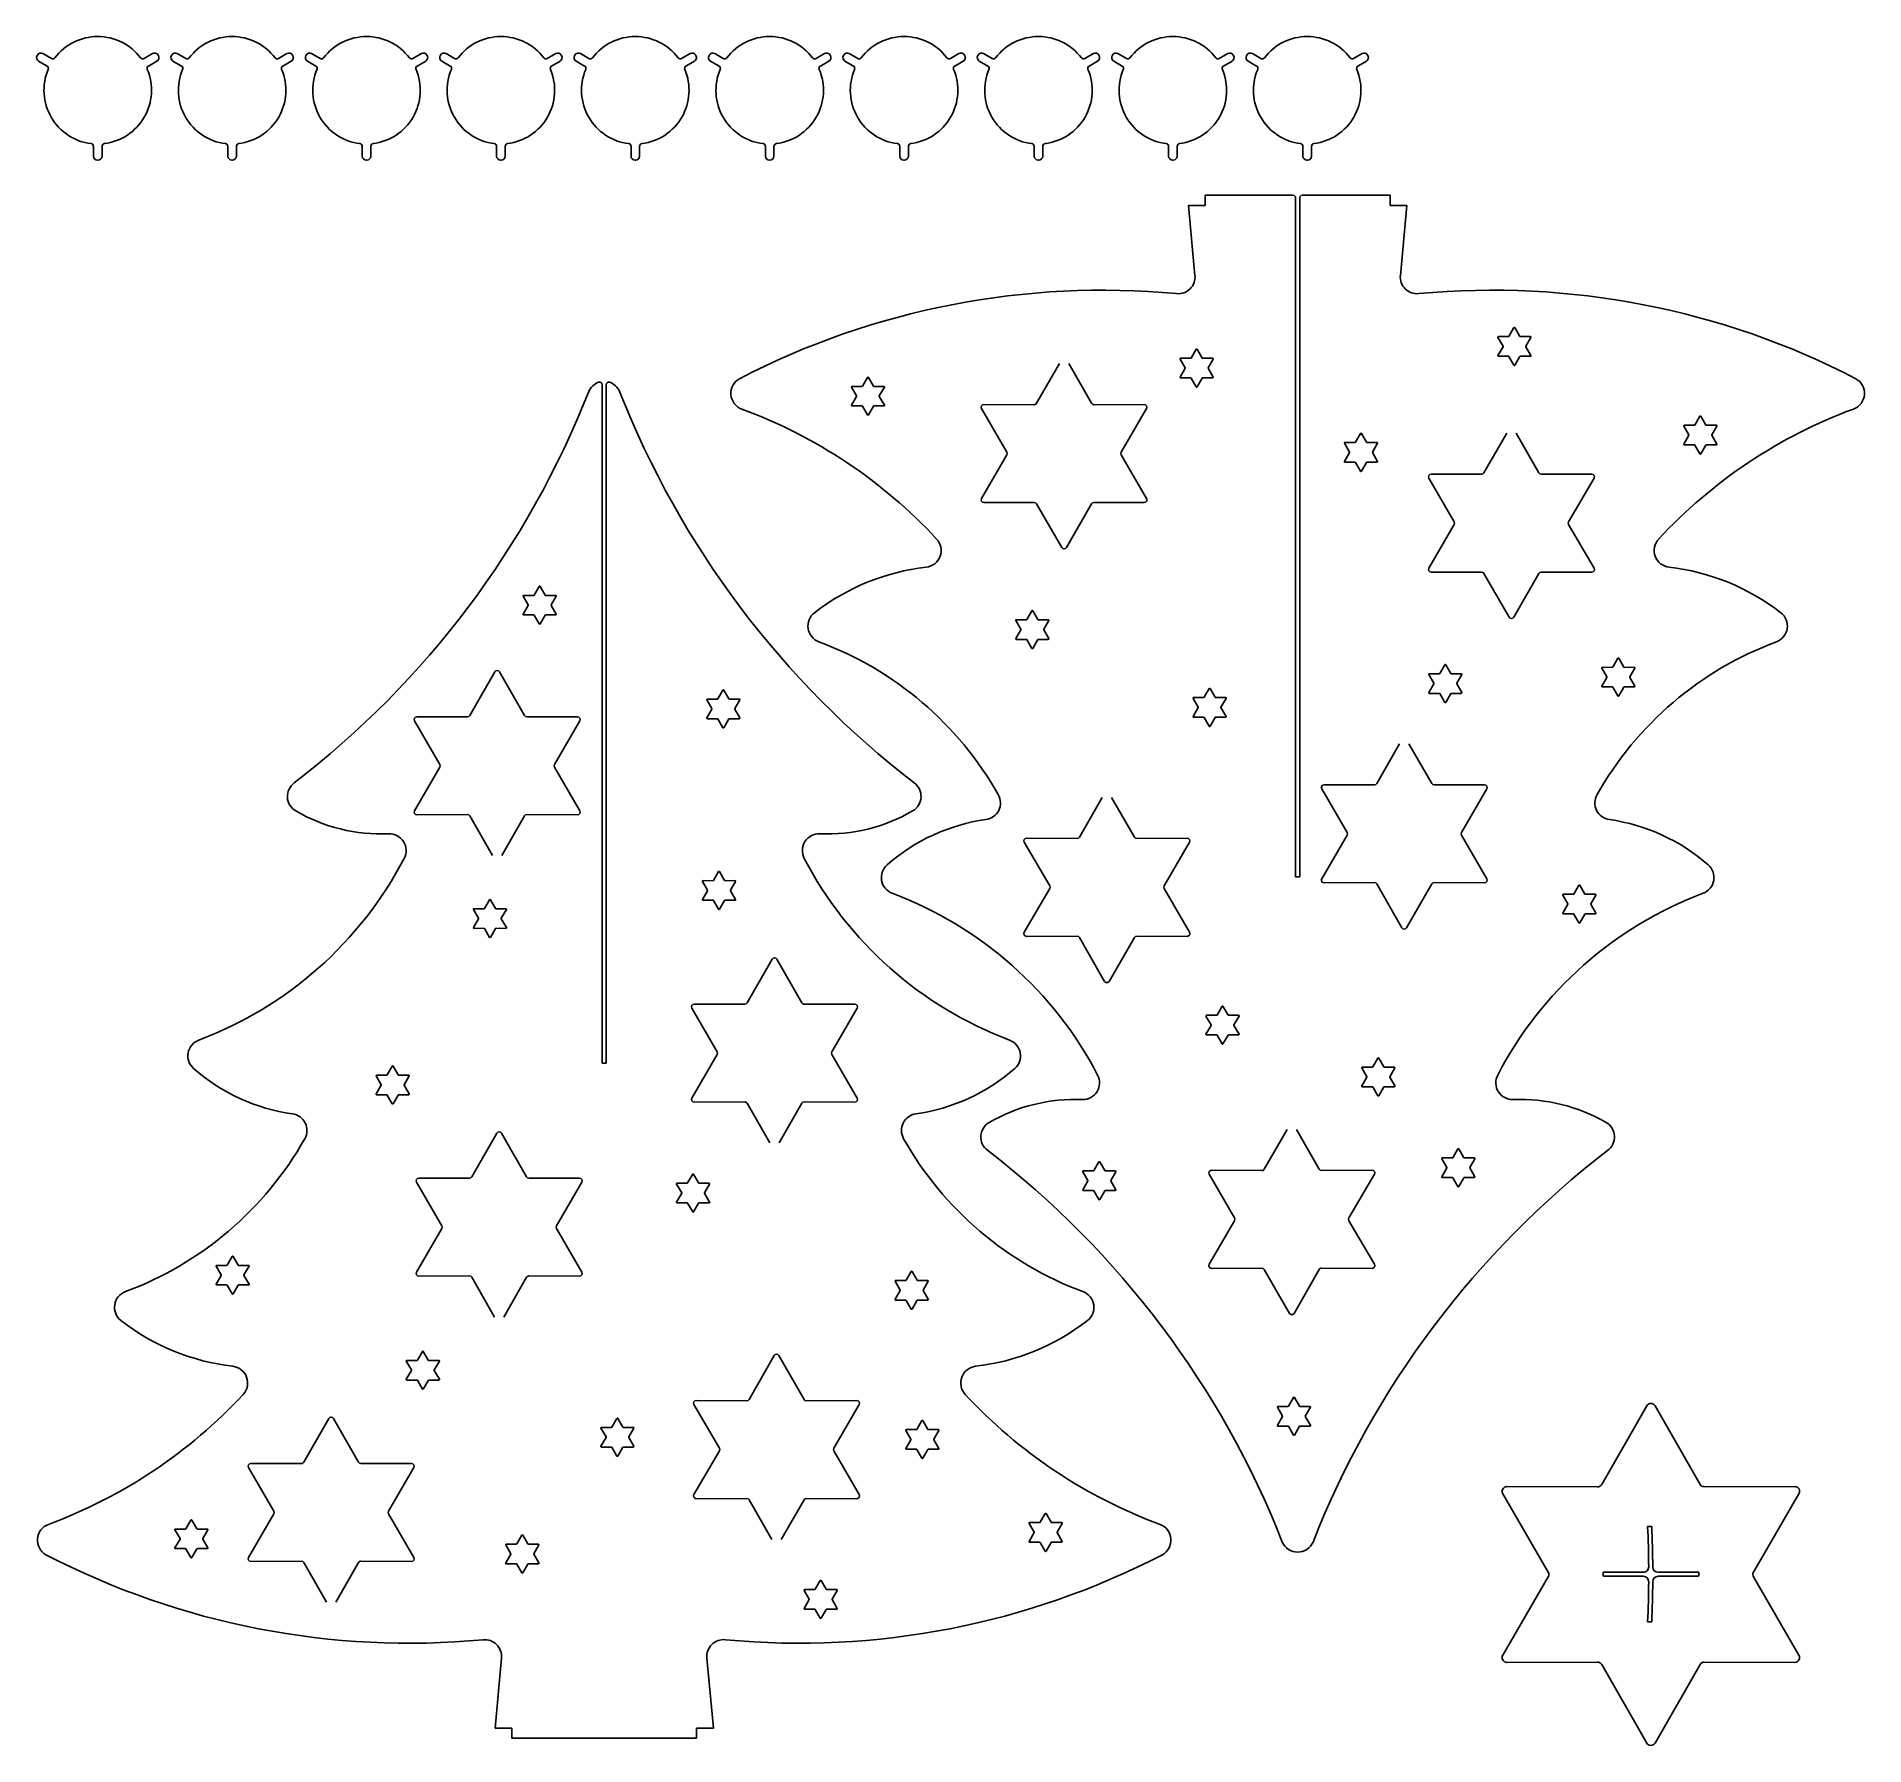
# Model space of a CAD drawing. Extents: x 4 to 685, y 1 to 637.
import ezdxf

# ---------------------------------------------------------------- set-up
doc = ezdxf.new("R2010")
doc.units = 0
doc.layers.add('1', color=7, linetype='CONTINUOUS')

msp = doc.modelspace()

# ---------------------------------------------------------------- linework, layer by layer
at = {"layer": '1', "color": 3, "linetype": 'CONTINUOUS'}
for p, q in [((8.416, 626.465), (5.248, 628.299)), ((6.846, 631.065), (10.013, 629.23)), ((44.506, 629.235), (47.677, 631.062)), ((49.276, 628.295), (46.108, 626.461)), ((58.416, 626.465), (55.248, 628.299)), ((56.846, 631.065), (60.013, 629.23)), ((94.506, 629.235), (97.677, 631.062)), ((99.276, 628.295), (96.108, 626.461)), ((108.416, 626.465), (105.248, 628.299)), ((106.846, 631.065), (110.013, 629.23)), ((144.506, 629.235), (147.677, 631.062)), ((149.276, 628.295), (146.108, 626.461)), ((158.416, 626.465), (155.248, 628.299)), ((156.846, 631.065), (160.013, 629.23)), ((194.506, 629.235), (197.677, 631.062)), ((199.276, 628.295), (196.108, 626.461)), ((208.416, 626.465), (205.248, 628.299)), ((206.846, 631.065), (210.013, 629.23)), ((244.506, 629.235), (247.677, 631.062)), ((249.276, 628.295), (246.108, 626.461)), ((258.416, 626.465), (255.248, 628.299)), ((256.846, 631.065), (260.013, 629.23)), ((294.506, 629.235), (297.677, 631.062)), ((299.276, 628.295), (296.108, 626.461)), ((308.416, 626.465), (305.248, 628.299)), ((306.846, 631.065), (310.013, 629.23)), ((344.506, 629.235), (347.677, 631.062)), ((349.276, 628.295), (346.108, 626.461)), ((358.416, 626.465), (355.248, 628.299)), ((356.846, 631.065), (360.013, 629.23)), ((394.506, 629.235), (397.677, 631.062)), ((399.276, 628.295), (396.108, 626.461)), ((408.416, 626.465), (405.248, 628.299)), ((406.846, 631.065), (410.013, 629.23)), ((444.506, 629.235), (447.677, 631.062)), ((449.276, 628.295), (446.108, 626.461)), ((458.416, 626.465), (455.248, 628.299)), ((456.846, 631.065), (460.013, 629.23)), ((494.506, 629.235), (497.677, 631.062)), ((499.276, 628.295), (496.108, 626.461)), ((25.666, 592.925), (25.666, 596.582)), ((28.866, 596.585), (28.856, 592.925)), ((75.666, 592.925), (75.666, 596.582)), ((78.866, 596.585), (78.856, 592.925)), ((125.666, 592.925), (125.666, 596.582)), ((128.866, 596.585), (128.856, 592.925)), ((175.666, 592.925), (175.666, 596.582)), ((178.866, 596.585), (178.856, 592.925)), ((225.666, 592.925), (225.666, 596.582)), ((228.866, 596.585), (228.856, 592.925)), ((275.666, 592.925), (275.666, 596.582)), ((278.866, 596.585), (278.856, 592.925)), ((325.666, 592.925), (325.666, 596.582)), ((328.866, 596.585), (328.856, 592.925)), ((375.666, 592.925), (375.666, 596.582)), ((378.866, 596.585), (378.856, 592.925)), ((425.666, 592.925), (425.666, 596.582)), ((428.866, 596.585), (428.856, 592.925)), ((475.666, 592.925), (475.666, 596.582)), ((478.866, 596.585), (478.856, 592.925)), ((439.32, 578.34), (471.95, 578.34)), ((439.32, 574.59), (439.32, 578.34)), ((475.45, 578.34), (508.07, 578.34)), ((508.07, 578.34), (508.07, 574.59)), ((435.48, 548.54), (433.07, 574.59)), ((433.07, 574.59), (439.32, 574.59)), ((472.95, 577.34), (472.95, 324.7)), ((474.45, 324.7), (474.45, 577.34)), ((508.07, 574.59), (514.319, 574.59)), ((514.319, 574.59), (511.91, 548.54)), ((548.21, 525.46), (550.1, 522.21)), ((552.135, 525.747), (548.38, 525.76)), ((554.18, 529.11), (552.309, 525.848)), ((556.4, 525.85), (554.53, 529.11)), ((560.33, 525.76), (556.57, 525.75)), ((558.61, 522.21), (560.5, 525.46)), ((429.94, 517.41), (431.83, 514.17)), ((433.869, 517.704), (430.11, 517.71)), ((435.91, 521.06), (434.042, 517.804)), ((438.13, 517.8), (436.26, 521.06)), ((442.06, 517.71), (438.3, 517.7)), ((440.34, 514.17), (442.23, 517.41)), ((550.1, 522.01), (548.21, 518.76)), ((548.38, 518.46), (552.14, 518.47)), ((552.31, 518.37), (554.18, 515.11)), ((554.53, 515.11), (556.4, 518.37)), ((556.57, 518.47), (560.33, 518.46)), ((560.5, 518.76), (558.61, 522.01)), ((313.62, 510.61), (311.749, 507.348)), ((315.83, 507.35), (313.97, 510.61)), ((376.57, 500.94), (385.04, 515.72)), ((388.51, 515.72), (396.99, 500.94)), ((431.83, 513.97), (429.94, 510.72)), ((430.11, 510.42), (433.87, 510.43)), ((434.04, 510.33), (435.91, 507.07)), ((436.26, 507.07), (438.13, 510.33)), ((438.3, 510.43), (442.06, 510.42)), ((442.23, 510.72), (440.34, 513.97)), ((214.94, 255.37), (214.935, 507.836)), ((216.44, 507.831), (216.44, 255.37)), ((307.65, 506.96), (309.53, 503.71)), ((309.53, 503.51), (307.65, 500.26)), ((311.575, 507.247), (307.82, 507.26)), ((319.77, 507.26), (316.01, 507.25)), ((318.05, 503.71), (319.94, 506.96)), ((319.94, 500.26), (318.05, 503.51)), ((307.82, 499.96), (311.58, 499.97)), ((311.75, 499.87), (313.62, 496.61)), ((313.97, 496.61), (315.83, 499.87)), ((316.01, 499.97), (319.77, 499.96)), ((365.48, 482.75), (356.04, 498.99)), ((356.91, 500.49), (375.7, 500.43)), ((397.86, 500.43), (416.64, 500.49)), ((417.51, 498.99), (408.07, 482.75)), ((497.06, 489.7), (495.189, 486.438)), ((499.27, 486.44), (497.41, 489.7)), ((543.02, 475.03), (551.5, 489.81)), ((554.97, 489.81), (563.44, 475.03)), ((617.4, 492.48), (619.29, 489.23)), ((621.335, 492.767), (617.58, 492.78)), ((623.38, 496.13), (621.509, 492.868)), ((625.59, 492.87), (623.72, 496.13)), ((629.52, 492.78), (625.76, 492.77)), ((627.81, 489.23), (629.7, 492.48)), ((491.09, 486.05), (492.97, 482.8)), ((495.015, 486.337), (491.26, 486.35)), ((503.21, 486.35), (499.45, 486.34)), ((501.49, 482.8), (503.38, 486.05)), ((619.29, 489.03), (617.4, 485.78)), ((617.58, 485.48), (621.33, 485.49)), ((621.51, 485.39), (623.38, 482.14)), ((623.72, 482.14), (625.59, 485.39)), ((625.77, 485.49), (629.52, 485.48)), ((629.7, 485.78), (627.81, 489.03)), ((356.04, 465.5), (365.48, 481.74)), ((408.07, 481.74), (417.51, 465.5)), ((492.97, 482.6), (491.09, 479.35)), ((491.26, 479.05), (495.02, 479.06)), ((495.19, 478.96), (497.06, 475.7)), ((497.41, 475.7), (499.27, 478.96)), ((499.45, 479.06), (503.21, 479.05)), ((503.38, 479.35), (501.49, 482.6)), ((531.94, 456.84), (522.5, 473.08)), ((523.37, 474.58), (542.15, 474.53)), ((564.31, 474.53), (583.1, 474.58)), ((583.96, 473.08), (574.52, 456.84)), ((375.7, 464.06), (356.91, 464)), ((385.91, 447.26), (376.57, 463.56)), ((396.99, 463.56), (387.64, 447.26)), ((416.64, 464), (397.86, 464.06)), ((522.5, 439.6), (531.94, 455.84)), ((574.52, 455.84), (583.96, 439.6)), ((542.15, 438.15), (523.37, 438.1)), ((552.36, 421.35), (543.02, 437.65)), ((563.44, 437.65), (554.1, 421.35)), ((583.1, 438.1), (564.31, 438.15)), ((185.52, 429.18), (187.4, 425.93)), ((189.45, 429.47), (185.69, 429.48)), ((191.49, 432.83), (189.62, 429.57)), ((193.7, 429.57), (191.84, 432.83)), ((197.64, 429.48), (193.88, 429.47)), ((195.92, 425.93), (197.81, 429.18)), ((187.4, 425.73), (185.52, 422.48)), ((185.69, 422.18), (189.45, 422.19)), ((189.62, 422.09), (191.49, 418.83)), ((191.84, 418.83), (193.701, 422.092)), ((193.875, 422.193), (197.64, 422.18)), ((197.81, 422.48), (195.92, 425.73)), ((374.77, 423.74), (372.904, 420.488)), ((376.98, 420.48), (375.11, 423.74)), ((368.785, 420.099), (370.68, 416.85)), ((370.68, 416.65), (368.79, 413.4)), ((372.73, 420.387), (368.958, 420.4)), ((380.922, 420.4), (377.16, 420.38)), ((379.2, 416.85), (381.095, 420.099)), ((381.09, 413.4), (379.2, 416.65)), ((368.97, 413.1), (372.72, 413.11)), ((372.9, 413.01), (374.77, 409.75)), ((375.11, 409.75), (376.98, 413.01)), ((377.16, 413.11), (380.91, 413.1)), ((528.44, 403.64), (526.569, 400.378)), ((530.65, 400.38), (528.78, 403.64)), ((586.83, 402.4), (588.72, 399.15)), ((590.755, 402.687), (587, 402.7)), ((592.8, 406.05), (590.929, 402.788)), ((595.02, 402.79), (593.15, 406.05)), ((598.95, 402.7), (595.19, 402.69)), ((597.23, 399.15), (599.12, 402.4)), ((175, 401.07), (165.66, 384.77)), ((186.08, 384.77), (176.74, 401.07)), ((440.74, 394.79), (438.869, 391.528)), ((442.96, 391.53), (441.09, 394.79)), ((522.46, 399.99), (524.35, 396.74)), ((524.35, 396.54), (522.46, 393.29)), ((526.395, 400.277), (522.64, 400.29)), ((534.58, 400.29), (530.83, 400.28)), ((532.87, 396.74), (534.76, 399.99)), ((534.76, 393.29), (532.87, 396.54)), ((588.72, 398.95), (586.83, 395.7)), ((587, 395.4), (590.76, 395.41)), ((590.93, 395.31), (592.8, 392.05)), ((593.15, 392.05), (595.02, 395.31)), ((595.19, 395.41), (598.95, 395.4)), ((599.12, 395.7), (597.23, 398.95)), ((253.9, 390.57), (255.79, 387.32)), ((257.83, 390.86), (254.08, 390.87)), ((259.88, 394.22), (258.01, 390.96)), ((262.09, 390.96), (260.22, 394.22)), ((266.02, 390.87), (262.27, 390.86)), ((264.31, 387.32), (266.2, 390.57)), ((434.77, 391.14), (436.65, 387.89)), ((436.65, 387.69), (434.77, 384.44)), ((438.695, 391.427), (434.94, 391.44)), ((446.89, 391.44), (443.13, 391.43)), ((445.17, 387.89), (447.06, 391.14)), ((447.06, 384.44), (445.17, 387.69)), ((522.64, 392.99), (526.39, 393)), ((526.57, 392.9), (528.44, 389.64)), ((528.78, 389.64), (530.65, 392.9)), ((530.83, 393), (534.58, 392.99)), ((145.14, 382.82), (154.58, 366.58)), ((164.79, 384.27), (146, 384.32)), ((205.74, 384.32), (186.95, 384.27)), ((197.16, 366.58), (206.6, 382.82)), ((255.79, 387.12), (253.9, 383.87)), ((254.08, 383.57), (257.83, 383.58)), ((258.01, 383.48), (259.88, 380.22)), ((260.22, 380.22), (262.091, 383.482)), ((262.265, 383.583), (266.02, 383.57)), ((266.195, 383.867), (264.31, 387.12)), ((434.94, 384.14), (438.7, 384.15)), ((438.87, 384.05), (440.74, 380.79)), ((441.09, 380.79), (442.96, 384.05)), ((443.13, 384.15), (446.89, 384.14)), ((503.15, 359.45), (511.63, 374.23)), ((515.1, 374.23), (523.57, 359.45)), ((154.58, 365.58), (145.14, 349.34)), ((206.6, 349.34), (197.16, 365.58)), ((400.99, 354.3), (392.51, 339.52)), ((412.94, 339.52), (404.46, 354.3)), ((492.07, 341.26), (482.63, 357.5)), ((483.5, 359), (502.28, 358.95)), ((524.44, 358.95), (543.23, 359)), ((544.1, 357.5), (534.65, 341.26)), ((146, 347.84), (164.79, 347.89)), ((165.66, 347.39), (174.14, 332.61)), ((177.61, 332.61), (186.08, 347.39)), ((186.95, 347.89), (205.74, 347.84)), ((482.63, 324.02), (492.07, 340.25)), ((534.65, 340.25), (544.104, 324.013)), ((371.99, 337.57), (381.43, 321.33)), ((391.64, 339.02), (372.86, 339.07)), ((432.59, 339.07), (413.81, 339.02)), ((424.02, 321.33), (433.46, 337.57)), ((258.27, 326.66), (256.4, 323.4)), ((260.485, 323.403), (258.61, 326.66)), ((252.29, 323.01), (254.18, 319.76)), ((256.22, 323.3), (252.47, 323.31)), ((264.41, 323.31), (260.66, 323.3)), ((262.7, 319.76), (264.59, 323.01)), ((381.43, 320.33), (371.986, 304.082)), ((433.46, 304.09), (424.02, 320.33)), ((472.95, 324.7), (474.45, 324.7)), ((502.28, 322.57), (483.5, 322.51)), ((512.49, 305.77), (503.15, 322.07)), ((523.57, 322.07), (514.23, 305.77)), ((543.237, 322.51), (524.44, 322.57)), ((578.32, 321.6), (576.449, 318.338)), ((580.54, 318.34), (578.67, 321.6)), ((170.94, 312.84), (167.18, 312.85)), ((172.98, 316.2), (171.11, 312.94)), ((175.2, 312.94), (173.33, 316.2)), ((179.13, 312.85), (175.37, 312.84)), ((254.18, 319.56), (252.29, 316.31)), ((252.47, 316.01), (256.22, 316.02)), ((256.4, 315.92), (258.27, 312.66)), ((258.61, 312.66), (260.481, 315.922)), ((260.655, 316.023), (264.41, 316.01)), ((264.59, 316.31), (262.7, 319.56)), ((572.35, 317.95), (574.23, 314.7)), ((574.23, 314.5), (572.35, 311.25)), ((576.275, 318.237), (572.52, 318.25)), ((584.47, 318.25), (580.71, 318.24)), ((582.75, 314.7), (584.64, 317.95)), ((584.64, 311.25), (582.75, 314.5)), ((167.01, 312.55), (168.9, 309.31)), ((168.9, 309.11), (167.01, 305.86)), ((177.42, 309.31), (179.3, 312.55)), ((179.3, 305.86), (177.42, 309.11)), ((572.52, 310.95), (576.28, 310.96)), ((576.45, 310.86), (578.32, 307.6)), ((578.67, 307.6), (580.54, 310.86)), ((580.71, 310.96), (584.47, 310.95)), ((167.18, 305.56), (170.94, 305.57)), ((171.112, 305.471), (172.98, 302.21)), ((173.33, 302.21), (175.198, 305.466)), ((175.371, 305.566), (179.13, 305.56)), ((372.853, 302.58), (391.64, 302.64)), ((392.51, 302.14), (401.86, 285.84)), ((403.59, 285.84), (412.94, 302.14)), ((413.81, 302.64), (432.59, 302.58)), ((278.2, 294.14), (268.85, 277.85)), ((289.28, 277.85), (279.93, 294.14)), ((248.33, 275.9), (257.77, 259.66)), ((267.98, 277.34), (249.2, 277.4)), ((308.93, 277.4), (290.15, 277.34)), ((300.36, 259.66), (309.8, 275.9)), ((439.59, 272.91), (441.48, 269.66)), ((443.525, 273.197), (439.77, 273.21)), ((445.57, 276.56), (443.699, 273.298)), ((447.78, 273.3), (445.91, 276.56)), ((451.71, 273.21), (447.96, 273.2)), ((450, 269.66), (451.89, 272.91)), ((441.48, 269.46), (439.59, 266.21)), ((439.77, 265.91), (443.52, 265.92)), ((443.7, 265.82), (445.57, 262.56)), ((445.91, 262.56), (447.78, 265.82)), ((447.96, 265.92), (451.71, 265.91)), ((451.89, 266.21), (450, 269.46)), ((257.77, 258.65), (248.33, 242.41)), ((309.8, 242.41), (300.36, 258.65)), ((136.78, 254.27), (134.91, 251.01)), ((138.99, 251.01), (137.13, 254.27)), ((216.44, 255.37), (214.94, 255.37)), ((497.52, 253.61), (499.41, 250.36)), ((501.455, 253.897), (497.7, 253.91)), ((503.5, 257.25), (501.629, 253.998)), ((505.71, 254), (503.84, 257.25)), ((509.64, 253.91), (505.89, 253.9)), ((507.93, 250.36), (509.82, 253.61)), ((130.81, 250.62), (132.69, 247.38)), ((132.69, 247.17), (130.81, 243.93)), ((134.74, 250.91), (130.98, 250.92)), ((142.93, 250.92), (139.17, 250.91)), ((143.1, 243.93), (141.21, 247.17)), ((141.214, 247.377), (143.1, 250.62)), ((499.41, 250.16), (497.52, 246.91)), ((497.7, 246.61), (501.45, 246.62)), ((501.63, 246.52), (503.5, 243.26)), ((503.84, 243.26), (505.71, 246.52)), ((505.89, 246.62), (509.64, 246.61)), ((509.82, 246.91), (507.93, 250.16)), ((130.98, 243.63), (134.74, 243.64)), ((134.91, 243.54), (136.78, 240.28)), ((137.13, 240.28), (138.987, 243.535)), ((139.162, 243.636), (142.93, 243.63)), ((249.2, 240.91), (267.98, 240.97)), ((268.85, 240.46), (277.33, 225.68)), ((280.8, 225.68), (289.28, 240.46)), ((290.15, 240.97), (308.93, 240.91)), ((175.76, 229.38), (166.41, 213.09)), ((186.828, 213.092), (177.49, 229.38)), ((461.29, 215.97), (469.76, 230.75)), ((473.23, 230.75), (481.71, 215.97)), ((399.71, 218.65), (397.839, 215.388)), ((401.92, 215.39), (400.05, 218.65)), ((527.29, 219.83), (529.18, 216.58)), ((531.225, 220.117), (527.46, 220.13)), ((533.26, 223.47), (531.399, 220.218)), ((535.48, 220.22), (533.61, 223.47)), ((539.41, 220.13), (535.65, 220.11)), ((537.7, 216.58), (539.58, 219.83)), ((145.89, 211.14), (155.33, 194.9)), ((165.54, 212.59), (146.76, 212.64)), ((206.49, 212.64), (187.699, 212.59)), ((197.92, 194.9), (207.36, 211.14)), ((248.61, 214.06), (246.74, 210.8)), ((250.83, 210.8), (248.96, 214.06)), ((393.73, 215), (395.62, 211.75)), ((395.62, 211.55), (393.73, 208.3)), ((397.665, 215.287), (393.91, 215.3)), ((405.85, 215.3), (402.1, 215.29)), ((404.14, 211.75), (406.03, 215)), ((406.03, 208.3), (404.14, 211.55)), ((450.21, 197.78), (440.77, 214.02)), ((441.63, 215.52), (460.42, 215.46)), ((482.58, 215.46), (501.37, 215.52)), ((502.23, 214.02), (492.79, 197.78)), ((529.18, 216.38), (527.29, 213.13)), ((527.46, 212.83), (531.22, 212.84)), ((531.4, 212.74), (533.26, 209.48)), ((533.61, 209.48), (535.48, 212.74)), ((535.65, 212.84), (539.41, 212.83)), ((539.58, 213.13), (537.7, 216.38)), ((242.64, 210.41), (244.53, 207.16)), ((244.53, 206.96), (242.64, 203.71)), ((246.57, 210.703), (242.81, 210.71)), ((254.76, 210.71), (251, 210.7)), ((253.04, 207.16), (254.93, 210.41)), ((254.93, 203.71), (253.04, 206.96)), ((393.91, 208), (397.66, 208.01)), ((397.84, 207.91), (399.71, 204.65)), ((400.05, 204.65), (401.92, 207.91)), ((402.1, 208.01), (405.85, 208)), ((242.81, 203.41), (246.57, 203.42)), ((246.74, 203.32), (248.61, 200.06)), ((248.96, 200.06), (250.831, 203.322)), ((251.005, 203.423), (254.76, 203.41)), ((155.33, 193.89), (145.886, 177.653)), ((207.36, 177.66), (197.92, 193.89)), ((440.77, 180.53), (450.21, 196.77)), ((492.79, 196.77), (502.23, 180.53)), ((71.27, 179.85), (73.16, 176.6)), ((75.19, 180.13), (71.44, 180.15)), ((77.24, 183.49), (75.364, 180.23)), ((79.46, 180.24), (77.59, 183.49)), ((83.39, 180.15), (79.63, 180.13)), ((81.67, 176.6), (83.56, 179.85)), ((329.87, 177.86), (327.994, 174.6)), ((332.09, 174.61), (330.22, 177.86)), ((460.42, 179.09), (441.63, 179.03)), ((470.63, 162.29), (461.29, 178.58)), ((481.71, 178.58), (472.37, 162.29)), ((501.37, 179.03), (482.58, 179.09)), ((73.16, 176.4), (71.27, 173.15)), ((71.44, 172.85), (75.2, 172.86)), ((75.37, 172.76), (77.24, 169.5)), ((77.59, 169.5), (79.461, 172.762)), ((79.635, 172.863), (83.39, 172.85)), ((83.56, 173.15), (81.67, 176.4)), ((146.753, 176.15), (165.54, 176.21)), ((166.41, 175.71), (174.89, 160.92)), ((178.36, 160.92), (186.83, 175.71)), ((187.71, 176.21), (206.49, 176.15)), ((323.9, 174.22), (325.79, 170.97)), ((325.79, 170.77), (323.9, 167.52)), ((327.82, 174.5), (324.07, 174.52)), ((336.02, 174.52), (332.26, 174.5)), ((334.31, 170.97), (336.19, 174.22)), ((336.19, 167.52), (334.31, 170.77)), ((324.07, 167.22), (327.83, 167.23)), ((328, 167.13), (329.87, 163.87)), ((330.22, 163.87), (332.091, 167.132)), ((332.265, 167.233), (336.02, 167.22)), ((142.07, 144.46), (143.96, 141.21)), ((146, 144.75), (142.24, 144.76)), ((148.04, 148.11), (146.17, 144.85)), ((150.26, 144.85), (148.39, 148.11)), ((154.19, 144.76), (150.43, 144.75)), ((152.47, 141.21), (154.36, 144.46)), ((269.61, 130.26), (278.95, 146.55)), ((280.69, 146.55), (290.03, 130.26)), ((143.96, 141.01), (142.07, 137.76)), ((142.24, 137.46), (146, 137.47)), ((146.17, 137.37), (148.04, 134.11)), ((148.39, 134.11), (150.261, 137.372)), ((150.435, 137.473), (154.19, 137.46)), ((154.36, 137.76), (152.47, 141.01)), ((249.95, 129.81), (268.74, 129.76)), ((290.9, 129.76), (309.68, 129.81)), ((472.12, 130.98), (470.249, 127.718)), ((474.33, 127.72), (472.46, 130.98)), ((103.89, 106.92), (113.24, 123.21)), ((114.97, 123.21), (124.32, 106.92)), ((220.45, 123.17), (218.58, 119.91)), ((222.67, 119.91), (220.8, 123.17)), ((258.53, 112.07), (249.09, 128.31)), ((310.55, 128.31), (301.11, 112.07)), ((466.14, 127.33), (468.03, 124.08)), ((468.03, 123.88), (466.14, 120.63)), ((470.075, 127.617), (466.32, 127.63)), ((478.26, 127.63), (474.51, 127.62)), ((476.55, 124.08), (478.44, 127.33)), ((478.44, 120.63), (476.55, 123.88)), ((586.809, 98.631), (603.554, 127.85)), ((606.674, 127.85), (623.419, 98.631)), ((214.48, 119.52), (216.37, 116.28)), ((216.37, 116.07), (214.48, 112.83)), ((218.41, 119.81), (214.65, 119.82)), ((226.6, 119.82), (222.84, 119.81)), ((224.88, 116.28), (226.77, 119.52)), ((226.77, 112.83), (224.88, 116.07)), ((327.92, 118.72), (329.81, 115.47)), ((331.85, 119.01), (328.1, 119.02)), ((333.9, 122.37), (332.03, 119.11)), ((336.11, 119.11), (334.24, 122.37)), ((340.04, 119.02), (336.29, 119.01)), ((338.33, 115.47), (340.22, 118.72)), ((466.32, 120.33), (470.07, 120.35)), ((470.25, 120.25), (472.12, 116.99)), ((472.46, 116.99), (474.33, 120.25)), ((474.51, 120.35), (478.26, 120.33)), ((214.65, 112.53), (218.41, 112.54)), ((218.58, 112.44), (220.45, 109.18)), ((220.8, 109.18), (222.668, 112.436)), ((222.841, 112.536), (226.6, 112.53)), ((249.09, 94.83), (258.53, 111.07)), ((301.11, 111.07), (310.554, 94.823)), ((329.81, 115.27), (327.92, 112.02)), ((328.1, 111.72), (331.85, 111.73)), ((332.03, 111.63), (333.9, 108.37)), ((334.24, 108.37), (336.111, 111.632)), ((336.285, 111.733), (340.04, 111.72)), ((340.22, 112.02), (338.33, 115.27)), ((92.81, 88.73), (83.37, 104.97)), ((84.24, 106.47), (103.02, 106.41)), ((125.19, 106.41), (143.97, 106.47)), ((144.84, 104.97), (135.4, 88.73)), ((551.562, 97.824), (585.249, 97.717)), ((624.978, 97.717), (658.666, 97.824)), ((268.74, 93.38), (249.95, 93.32)), ((278.08, 78.09), (269.61, 92.88)), ((290.03, 92.88), (281.55, 78.09)), ((309.687, 93.32), (290.9, 93.38)), ((566.944, 66.019), (550.02, 95.135)), ((660.208, 95.135), (643.283, 66.019)), ((55.98, 81.72), (57.87, 78.47)), ((59.91, 82.01), (56.15, 82.02)), ((61.95, 85.37), (60.09, 82.11)), ((64.17, 82.11), (62.3, 85.37)), ((68.1, 82.02), (64.34, 82.01)), ((66.39, 78.47), (68.27, 81.72)), ((83.37, 71.48), (92.81, 87.72)), ((135.4, 87.72), (144.84, 71.48)), ((373.775, 84.139), (375.67, 80.89)), ((377.71, 84.42), (373.948, 84.44)), ((379.76, 87.78), (377.89, 84.52)), ((381.97, 84.52), (380.1, 87.78)), ((385.912, 84.44), (382.144, 84.42)), ((384.19, 80.89), (386.085, 84.139)), ((605.412, 83.006), (603.912, 83.006)), ((57.87, 78.27), (55.98, 75.02)), ((68.27, 75.02), (66.39, 78.27)), ((179.08, 76.09), (180.97, 72.84)), ((183.01, 76.38), (179.25, 76.39)), ((185.05, 79.74), (183.18, 76.48)), ((187.27, 76.48), (185.4, 79.74)), ((191.2, 76.39), (187.44, 76.38)), ((189.48, 72.84), (191.37, 76.09)), ((375.67, 80.69), (373.78, 77.44)), ((373.96, 77.14), (377.71, 77.15)), ((377.89, 77.05), (379.76, 73.79)), ((380.1, 73.79), (381.971, 77.052)), ((382.145, 77.153), (385.9, 77.14)), ((386.08, 77.44), (384.19, 80.69)), ((56.15, 74.72), (59.91, 74.74)), ((60.09, 74.64), (61.95, 71.38)), ((62.3, 71.38), (64.165, 74.632)), ((64.34, 74.733), (68.1, 74.72)), ((103.02, 70.04), (84.24, 69.98)), ((112.37, 54.75), (103.89, 69.53)), ((124.32, 69.53), (115.84, 54.75)), ((143.97, 69.98), (125.19, 70.04)), ((180.97, 72.64), (179.08, 69.39)), ((179.25, 69.09), (183.01, 69.11)), ((183.18, 69.01), (185.05, 65.75)), ((185.4, 65.75), (187.266, 69.002)), ((187.44, 69.103), (191.2, 69.09)), ((191.37, 69.39), (189.48, 72.64)), ((296.08, 62.85), (294.21, 59.59)), ((298.3, 59.59), (296.43, 62.85)), ((550.02, 35.092), (566.944, 64.208)), ((602.303, 65.925), (587.419, 65.925)), ((587.427, 64.425), (602.302, 64.425)), ((607.802, 64.425), (622.887, 64.425)), ((622.895, 65.925), (607.803, 65.925)), ((643.283, 64.208), (660.208, 35.092)), ((290.11, 59.2), (292, 55.95)), ((292, 55.75), (290.11, 52.5)), ((294.04, 59.49), (290.28, 59.5)), ((302.23, 59.5), (298.47, 59.49)), ((300.51, 55.95), (302.4, 59.2)), ((302.4, 52.5), (300.51, 55.75)), ((290.28, 52.2), (294.04, 52.22)), ((294.21, 52.11), (296.08, 48.86)), ((296.43, 48.86), (298.301, 52.112)), ((298.475, 52.213), (302.23, 52.2)), ((603.91, 47.526), (605.412, 47.526)), ((177.48, 34.02), (175.068, 7.97)), ((256.32, 7.97), (253.903, 34.02)), ((585.249, 32.511), (551.562, 32.403)), ((603.554, 2.391), (586.809, 31.596)), ((623.419, 31.596), (606.674, 2.391)), ((658.666, 32.403), (624.978, 32.511)), ((175.068, 7.97), (181.32, 7.97)), ((181.32, 7.97), (181.32, 4.22)), ((250.07, 4.22), (250.07, 7.97)), ((250.07, 7.97), (256.32, 7.97)), ((181.32, 4.22), (250.07, 4.22))]:
    msp.add_line(p, q, dxfattribs=at)
for centre, radius, start, end in [((27.266, 617.425), 20.002, 37.116243, 142.883757), ((77.266, 617.425), 20.002, 37.116243, 142.883757), ((127.266, 617.425), 20.002, 37.116243, 142.883757), ((177.266, 617.425), 20.002, 37.116243, 142.883757), ((227.266, 617.425), 20.002, 37.116243, 142.883757), ((277.266, 617.425), 20.002, 37.116243, 142.883757), ((327.266, 617.425), 20.002, 37.116243, 142.883757), ((377.266, 617.425), 20.002, 37.116243, 142.883757), ((427.266, 617.425), 20.002, 37.116243, 142.883757), ((477.266, 617.425), 20.002, 37.116243, 142.883757), ((5.996, 629.595), 1.496, 150.34043, 240.008156), ((27.256, 617.425), 25.996, 149.765774, 150.219034), ((6.096, 629.765), 1.501, 60.018361, 150.018361), ((7.916, 625.595), 1.003, 336.988969, 420.113473), ((10.516, 630.095), 1.001, 239.821875, 323.130102), ((44.006, 630.105), 0.998, 217.673593, 299.886527), ((46.606, 625.595), 0.999, 119.901388, 202.987112), ((48.426, 629.755), 1.506, 30.332872, 119.815646), ((48.526, 629.595), 1.5, -60.018361, 29.470106), ((27.266, 617.425), 26.001, 29.770031, 30.2355), ((55.996, 629.595), 1.496, 150.34043, 240.008156), ((77.256, 617.425), 25.996, 149.765774, 150.219034), ((56.096, 629.765), 1.501, 60.018361, 150.018361), ((57.916, 625.595), 1.003, 336.988969, 420.113473), ((60.516, 630.095), 1.001, 239.821875, 323.130102), ((94.006, 630.105), 0.998, 217.673593, 299.886527), ((96.606, 625.595), 0.999, 119.901388, 202.987112), ((98.426, 629.755), 1.506, 30.332872, 119.815646), ((98.526, 629.595), 1.5, -60.018361, 29.470106), ((77.266, 617.425), 26.001, 29.770031, 30.2355), ((105.996, 629.595), 1.496, 150.34043, 240.008156), ((127.256, 617.425), 25.996, 149.765774, 150.219034), ((106.096, 629.765), 1.501, 60.018361, 150.018361), ((107.916, 625.595), 1.003, 336.988969, 420.113473), ((110.516, 630.095), 1.001, 239.821875, 323.130102), ((144.006, 630.105), 0.998, 217.673593, 299.886527), ((146.606, 625.595), 0.999, 119.901388, 202.987112), ((148.426, 629.755), 1.506, 30.332872, 119.815646), ((148.526, 629.595), 1.5, -60.018361, 29.470106), ((127.266, 617.425), 26.001, 29.770031, 30.2355), ((155.996, 629.595), 1.496, 150.34043, 240.008156), ((177.256, 617.425), 25.996, 149.765774, 150.219034), ((156.096, 629.765), 1.501, 60.018361, 150.018361), ((157.916, 625.595), 1.003, 336.988969, 420.113473), ((160.516, 630.095), 1.001, 239.821875, 323.130102), ((194.006, 630.105), 0.998, 217.673593, 299.886527), ((196.606, 625.595), 0.999, 119.901388, 202.987112), ((198.426, 629.755), 1.506, 30.332872, 119.815646), ((198.526, 629.595), 1.5, -60.018361, 29.470106), ((177.266, 617.425), 26.001, 29.770031, 30.2355), ((205.996, 629.595), 1.496, 150.34043, 240.008156), ((227.256, 617.425), 25.996, 149.765774, 150.219034), ((206.096, 629.765), 1.501, 60.018361, 150.018361), ((207.916, 625.595), 1.003, 336.988969, 420.113473), ((210.516, 630.095), 1.001, 239.821875, 323.130102), ((244.006, 630.105), 0.998, 217.673593, 299.886527), ((246.606, 625.595), 0.999, 119.901388, 202.987112), ((248.426, 629.755), 1.506, 30.332872, 119.815646), ((248.526, 629.595), 1.5, -60.018361, 29.470106), ((227.266, 617.425), 26.001, 29.770031, 30.2355), ((255.996, 629.595), 1.496, 150.34043, 240.008156), ((277.256, 617.425), 25.996, 149.765774, 150.219034), ((256.096, 629.765), 1.501, 60.018361, 150.018361), ((257.916, 625.595), 1.003, 336.988969, 420.113473), ((260.515, 630.095), 1, 239.8714, 323.164452), ((294.006, 630.105), 0.998, 217.673593, 299.886527), ((296.606, 625.595), 0.999, 119.901388, 202.987112), ((298.426, 629.755), 1.506, 30.332872, 119.815646), ((298.526, 629.595), 1.5, -60.018361, 29.470106), ((277.266, 617.425), 26.001, 29.770031, 30.2355), ((305.996, 629.595), 1.496, 150.34043, 240.008156), ((327.256, 617.425), 25.996, 149.765774, 150.219034), ((306.096, 629.765), 1.501, 60.018361, 150.018361), ((307.916, 625.595), 1.003, 336.988969, 420.113473), ((310.516, 630.095), 1.001, 239.821875, 323.130102), ((344.006, 630.105), 0.998, 217.673593, 299.886527), ((346.606, 625.595), 0.999, 119.901388, 202.987112), ((348.426, 629.755), 1.506, 30.332872, 119.815646), ((348.526, 629.595), 1.5, -60.018361, 29.470106), ((327.266, 617.425), 26.001, 29.770031, 30.2355), ((355.996, 629.595), 1.496, 150.34043, 240.008156), ((377.256, 617.425), 25.996, 149.765774, 150.219034), ((356.096, 629.765), 1.501, 60.018361, 150.018361), ((357.916, 625.595), 1.003, 336.988969, 420.113473), ((360.516, 630.095), 1.001, 239.821875, 323.130102), ((394.006, 630.105), 0.998, 217.673593, 299.886527), ((396.606, 625.595), 0.999, 119.901388, 202.987112), ((398.426, 629.755), 1.506, 30.332872, 119.815646), ((398.526, 629.595), 1.5, -60.018361, 29.470106), ((377.266, 617.425), 26.001, 29.770031, 30.2355), ((405.996, 629.595), 1.496, 150.34043, 240.008156), ((427.256, 617.425), 25.996, 149.765774, 150.219034), ((406.096, 629.765), 1.501, 60.018361, 150.018361), ((407.916, 625.595), 1.003, 336.988969, 420.113473), ((410.516, 630.095), 1.001, 239.821875, 323.130102), ((444.006, 630.105), 0.998, 217.673593, 299.886527), ((446.606, 625.595), 0.999, 119.901388, 202.987112), ((448.426, 629.755), 1.506, 30.332872, 119.815646), ((448.526, 629.595), 1.5, -60.018361, 29.470106), ((427.266, 617.425), 26.001, 29.770031, 30.2355), ((455.996, 629.595), 1.496, 150.34043, 240.008156), ((477.256, 617.425), 25.996, 149.765774, 150.219034), ((456.096, 629.765), 1.501, 60.018361, 150.018361), ((457.916, 625.595), 1.003, 336.988969, 420.113473), ((460.516, 630.095), 1.001, 239.821875, 323.130102), ((494.006, 630.105), 0.998, 217.673593, 299.886527), ((496.606, 625.595), 0.999, 119.901388, 202.987112), ((498.426, 629.755), 1.506, 30.332872, 119.815646), ((498.526, 629.595), 1.5, -60.018361, 29.470106), ((477.266, 617.425), 26.001, 29.770031, 30.2355), ((27.266, 617.425), 20.005, 157.115489, 262.887417), ((27.256, 617.435), 20.004, -82.87889, 22.859357), ((77.266, 617.425), 20.005, 157.115489, 262.887417), ((77.256, 617.435), 20.004, -82.87889, 22.859357), ((127.266, 617.425), 20.005, 157.115489, 262.887417), ((127.256, 617.435), 20.004, -82.87889, 22.859357), ((177.266, 617.425), 20.005, 157.115489, 262.887417), ((177.256, 617.435), 20.004, -82.87889, 22.859357), ((227.266, 617.425), 20.005, 157.115489, 262.887417), ((227.256, 617.435), 20.004, -82.87889, 22.859357), ((277.266, 617.425), 20.005, 157.115489, 262.887417), ((277.256, 617.435), 20.004, -82.87889, 22.859357), ((327.266, 617.425), 20.005, 157.115489, 262.887417), ((327.256, 617.435), 20.004, -82.87889, 22.859357), ((377.266, 617.425), 20.005, 157.115489, 262.887417), ((377.256, 617.435), 20.004, -82.87889, 22.859357), ((427.266, 617.425), 20.005, 157.115489, 262.887417), ((427.256, 617.435), 20.004, -82.87889, 22.859357), ((477.266, 617.425), 20.005, 157.115489, 262.887417), ((477.256, 617.435), 20.004, -82.87889, 22.859357), ((24.666, 596.582), 1, 0, 82.93186), ((27.166, 592.925), 1.5, 180, 269.618034), ((27.356, 592.925), 1.5, -89.618034, 0), ((29.866, 596.585), 0.999, 97.416577, 180), ((74.666, 596.582), 1, 0, 82.93186), ((77.166, 592.925), 1.5, 180, 269.618034), ((77.356, 592.925), 1.5, -89.618034, 0), ((79.866, 596.585), 0.999, 97.416577, 180), ((124.666, 596.582), 1, 0, 82.93186), ((127.166, 592.925), 1.5, 180, 269.618034), ((127.356, 592.925), 1.5, -89.618034, 0), ((129.866, 596.585), 0.999, 97.416577, 180), ((174.666, 596.582), 1, 0, 82.93186), ((177.166, 592.925), 1.5, 180, 269.618034), ((177.356, 592.925), 1.5, -89.618034, 0), ((179.866, 596.585), 0.999, 97.416577, 180), ((224.666, 596.582), 1, 0, 82.93186), ((227.166, 592.925), 1.5, 180, 269.618034), ((227.356, 592.925), 1.5, -89.618034, 0), ((229.866, 596.585), 0.999, 97.416577, 180), ((274.666, 596.582), 1, 0, 82.93186), ((277.166, 592.925), 1.5, 180, 269.618034), ((277.356, 592.925), 1.5, -89.618034, 0), ((279.866, 596.585), 0.999, 97.416577, 180), ((324.666, 596.582), 1, 0, 82.93186), ((327.166, 592.925), 1.5, 180, 269.618034), ((327.356, 592.925), 1.5, -89.618034, 0), ((329.866, 596.585), 0.999, 97.416577, 180), ((374.666, 596.582), 1, 0, 82.93186), ((377.166, 592.925), 1.5, 180, 269.618034), ((377.356, 592.925), 1.5, -89.618034, 0), ((379.866, 596.585), 0.999, 97.416577, 180), ((424.666, 596.582), 1, 0, 82.93186), ((427.166, 592.925), 1.5, 180, 269.618034), ((427.356, 592.925), 1.5, -89.618034, 0), ((429.866, 596.585), 0.999, 97.416577, 180), ((474.666, 596.582), 1, 0, 82.93186), ((477.166, 592.925), 1.5, 180, 269.618034), ((477.356, 592.925), 1.5, -89.618034, 0), ((479.866, 596.585), 0.999, 97.416577, 180), ((27.266, 617.425), 26, 269.757596, 270.220367), ((77.266, 617.425), 26, 269.757596, 270.220367), ((127.266, 617.425), 26, 269.757596, 270.220367), ((177.266, 617.425), 26, 269.757596, 270.220367), ((227.266, 617.425), 26, 269.757596, 270.220367), ((277.266, 617.425), 26, 269.757596, 270.220367), ((327.266, 617.425), 26, 269.757596, 270.220367), ((377.266, 617.425), 26, 269.757596, 270.220367), ((427.266, 617.425), 26, 269.757596, 270.220367), ((477.266, 617.425), 26, 269.757596, 270.220367), ((471.95, 577.34), 1, 0, 90), ((475.45, 577.34), 1, 90, 180), ((429.26, 547.97), 6.254, 264.034153, 365.235954), ((518.13, 547.96), 6.247, 174.672712, 275.975384), ((401.08, 249.61), 293.435, 84.616593, 117.411235), ((546.32, 249.61), 293.435, 62.588765, 95.38535), ((548.38, 525.56), 0.2, 90, 210.465545), ((552.135, 525.947), 0.2, 270, 330.361616), ((554.36, 529.01), 0.197, 30.465545, 150.945396), ((556.57, 525.95), 0.2, 210.465545, 270), ((560.33, 525.56), 0.197, 329.534455, 450), ((430.11, 517.51), 0.2, 90, 210.465545), ((433.869, 517.904), 0.2, 270, 329.970598), ((436.09, 520.96), 0.197, 30.465545, 150.945396), ((438.3, 517.9), 0.2, 210.465545, 270), ((442.06, 517.51), 0.197, 329.534455, 450), ((548.38, 518.66), 0.197, 149.534455, 270), ((549.93, 522.11), 0.197, -30.465545, 30.465545), ((552.14, 518.27), 0.2, 30.465545, 90), ((556.57, 518.27), 0.197, 90, 149.534455), ((558.78, 522.11), 0.197, 149.534455, 210.465545), ((560.33, 518.66), 0.2, 270, 390.465545), ((269.08, 504.67), 6.249, 119.642507, 249.680048), ((313.8, 510.51), 0.197, 30.465545, 150.945396), ((430.11, 510.62), 0.197, 149.534455, 270), ((431.66, 514.07), 0.197, -30.465545, 30.465545), ((433.87, 510.23), 0.2, 30.465545, 90), ((438.3, 510.23), 0.197, 90, 149.534455), ((440.51, 514.07), 0.197, 149.534455, 210.465545), ((442.06, 510.62), 0.2, 270, 390.465545), ((554.35, 515.21), 0.197, 210.465545, 330.945396), ((678.32, 504.67), 6.248, -69.766079, 60.357493), ((-107.65, 630.24), 341.273, 307.560628, 338.538942), ((215.69, 502.89), 6.248, 109.534146, 156.517161), ((213.935, 507.836), 1, 0, 109.522713), ((217.44, 507.831), 1, 70.550431, 180), ((215.69, 502.88), 6.251, 23.575317, 70.53607), ((539.03, 630.24), 341.271, 201.460901, 232.441706), ((307.82, 507.06), 0.2, 90, 210.465545), ((309.36, 503.61), 0.197, -30.465545, 30.465545), ((311.575, 507.447), 0.2, 270, 330.361616), ((316.01, 507.45), 0.2, 209.054604, 270), ((318.22, 503.61), 0.197, 149.534455, 210.465545), ((319.77, 507.06), 0.197, 329.534455, 450), ((436.08, 507.17), 0.197, 210.465545, 330.945396), ((201.9, 322.93), 187.502, 42.843076, 69.714326), ((307.82, 500.16), 0.197, 149.534455, 270), ((311.58, 499.77), 0.2, 30.465545, 90), ((313.79, 496.71), 0.197, 210.465545, 330.945396), ((316, 499.77), 0.197, 87.137595, 149.534455), ((319.77, 500.16), 0.2, 270, 390.465545), ((356.9, 499.49), 0.995, 89.427061, 210.17352), ((375.7, 501.43), 1, 270, 330.610989), ((397.86, 501.44), 1.003, 209.886527, 270), ((416.64, 499.49), 1, -29.886527, 90), ((745.49, 322.94), 187.501, 110.286734, 137.159165), ((497.24, 489.6), 0.197, 30.465545, 150.945396), ((617.58, 492.58), 0.2, 90, 209.054604), ((621.335, 492.967), 0.2, 270, 330.361616), ((623.55, 496.03), 0.197, 30.465545, 149.534455), ((625.76, 492.97), 0.2, 210.465545, 270), ((629.53, 492.58), 0.197, 329.534455, 452.862405), ((491.26, 486.15), 0.2, 90, 210.465545), ((495.015, 486.537), 0.2, 270, 330.361616), ((499.45, 486.54), 0.2, 209.054604, 270), ((503.21, 486.15), 0.197, 329.534455, 450), ((617.57, 485.68), 0.197, 149.534455, 272.862405), ((619.12, 489.13), 0.197, -30.465545, 30.465545), ((621.33, 485.29), 0.2, 29.054604, 90), ((625.76, 485.29), 0.197, 87.137595, 149.534455), ((627.98, 489.13), 0.197, 149.534455, 210.465545), ((629.52, 485.68), 0.2, 270, 389.054604), ((364.62, 482.24), 0.995, 329.82648, 390.668927), ((408.93, 482.25), 0.995, 149.82648, 210.668927), ((491.26, 479.25), 0.197, 149.534455, 270), ((492.8, 482.7), 0.197, -30.465545, 30.465545), ((495.02, 478.86), 0.2, 30.465545, 90), ((499.44, 478.86), 0.197, 87.137595, 149.534455), ((501.66, 482.7), 0.197, 149.534455, 210.465545), ((503.21, 479.25), 0.2, 270, 390.465545), ((623.55, 482.24), 0.197, 210.465545, 329.534455), ((497.23, 475.8), 0.197, 210.465545, 330.945396), ((523.36, 473.58), 0.995, 89.427061, 210.17352), ((542.15, 475.53), 1, 270, 330.113473), ((564.31, 475.53), 1.003, 209.886527, 270), ((583.1, 473.58), 1, -30.17352, 90), ((356.91, 465), 1, 150.113473, 270), ((375.7, 463.06), 1.003, 29.886527, 90), ((397.86, 463.06), 1, 90, 150.113473), ((416.65, 465), 0.995, -90.572939, 30.17352), ((531.08, 456.34), 0.995, 329.82648, 390.17352), ((575.38, 456.34), 0.995, 149.82648, 210.17352), ((334.8, 446.18), 6.252, 276.61346, 402.859704), ((612.59, 446.18), 6.248, 137.140296, 263.38654), ((386.77, 447.76), 1.003, 210.17352, 330.113473), ((345.16, 356.89), 83.643, 96.618589, 127.778256), ((523.37, 439.1), 1, 150.113473, 270), ((542.15, 437.15), 1.003, 29.886527, 90), ((564.31, 437.15), 1, 90, 150.113473), ((583.1, 439.1), 0.995, -90, 30.17352), ((602.22, 356.88), 83.648, 52.220526, 83.375397), ((185.69, 429.28), 0.2, 90, 210.465545), ((189.45, 429.67), 0.197, 270, 329.534455), ((191.67, 432.73), 0.197, 30.465545, 150.945396), ((193.88, 429.67), 0.2, 209.054604, 270), ((197.64, 429.28), 0.197, 329.534455, 450), ((185.69, 422.38), 0.197, 149.534455, 270), ((187.23, 425.83), 0.197, -30.465545, 30.465545), ((189.45, 421.99), 0.2, 30.465545, 90), ((193.875, 421.993), 0.2, 90, 150.361616), ((196.09, 425.83), 0.197, 149.534455, 210.465545), ((197.64, 422.38), 0.2, 270, 390.465545), ((297.75, 418.06), 6.252, 127.786552, 249.594112), ((374.94, 423.64), 0.197, 30.465545, 149.534455), ((649.64, 418.06), 6.251, -69.594112, 52.213448), ((191.66, 418.93), 0.197, 210.465545, 330.945396), ((368.957, 420.2), 0.2, 89.713523, 210.421852), ((370.51, 416.75), 0.197, -30.465545, 30.465545), ((372.731, 420.587), 0.199, 269.713523, 330.219465), ((377.16, 420.58), 0.2, 209.054604, 270), ((379.37, 416.75), 0.197, 149.534455, 210.465545), ((380.923, 420.2), 0.199, 329.578148, 450.286477), ((553.23, 421.85), 1.003, 209.886527, 330.113473), ((251.02, 292.37), 127.846, 29.492513, 69.606039), ((368.96, 413.3), 0.197, 149.534455, 272.862405), ((372.72, 412.91), 0.2, 29.054604, 90), ((374.94, 409.85), 0.197, 210.465545, 329.534455), ((377.15, 412.91), 0.197, 87.137595, 149.534455), ((380.91, 413.3), 0.2, 270, 389.054604), ((696.38, 292.37), 127.847, 110.398161, 150.507487), ((175.87, 400.57), 1.003, 29.886527, 150.113473), ((528.61, 403.54), 0.197, 30.465545, 149.534455), ((587, 402.5), 0.2, 90, 210.465545), ((590.755, 402.887), 0.2, 270, 330.361616), ((592.98, 405.95), 0.197, 30.465545, 150.945396), ((595.19, 402.89), 0.2, 210.465545, 270), ((598.95, 402.5), 0.197, 329.534455, 450), ((440.92, 394.69), 0.197, 30.465545, 150.945396), ((522.64, 400.09), 0.2, 90, 209.054604), ((524.18, 396.64), 0.197, -30.465545, 30.465545), ((526.395, 400.477), 0.2, 270, 330.361616), ((530.83, 400.48), 0.2, 209.054604, 270), ((533.04, 396.64), 0.197, 149.534455, 210.465545), ((534.59, 400.09), 0.197, 329.534455, 452.862405), ((587, 395.6), 0.197, 149.534455, 270), ((588.55, 399.05), 0.197, -30.465545, 30.465545), ((590.76, 395.21), 0.2, 30.465545, 90), ((595.19, 395.21), 0.197, 90, 149.534455), ((597.4, 399.05), 0.197, 149.534455, 210.465545), ((598.95, 395.6), 0.2, 270, 390.465545), ((254.08, 390.67), 0.2, 90, 209.054604), ((257.84, 391.06), 0.197, 267.137595, 329.534455), ((260.05, 394.12), 0.197, 30.465545, 149.534455), ((262.27, 391.06), 0.2, 209.054604, 270), ((266.03, 390.67), 0.197, 329.534455, 452.862405), ((434.94, 391.24), 0.2, 90, 210.465545), ((436.48, 387.79), 0.197, -30.465545, 30.465545), ((438.695, 391.627), 0.2, 270, 330.361616), ((443.13, 391.63), 0.2, 210.465545, 270), ((445.34, 387.79), 0.197, 149.534455, 210.465545), ((446.89, 391.24), 0.197, 329.534455, 450), ((522.63, 393.19), 0.197, 149.534455, 272.862405), ((526.39, 392.8), 0.2, 29.054604, 90), ((528.61, 389.74), 0.197, 210.465545, 329.534455), ((530.82, 392.8), 0.197, 87.137595, 149.534455), ((534.58, 393.19), 0.2, 270, 389.054604), ((592.97, 392.15), 0.197, 210.465545, 330.945396), ((146, 383.32), 1, 90, 210.17352), ((164.79, 385.27), 1.003, 270, 330.113473), ((186.95, 385.27), 1, 209.886527, 270), ((205.74, 383.32), 0.995, 329.82648, 450), ((254.07, 383.77), 0.197, 149.534455, 272.862405), ((255.62, 387.22), 0.197, -30.465545, 30.465545), ((257.83, 383.38), 0.2, 29.054604, 90), ((262.265, 383.383), 0.2, 90, 150.361616), ((264.48, 387.22), 0.197, 149.534455, 210.465545), ((266.02, 383.77), 0.2, 270, 388.998977), ((434.94, 384.34), 0.197, 149.534455, 270), ((438.7, 383.95), 0.2, 30.465545, 90), ((443.13, 383.95), 0.197, 90, 149.534455), ((446.89, 384.34), 0.2, 270, 390.465545), ((260.05, 380.32), 0.197, 210.465545, 329.534455), ((440.91, 380.89), 0.197, 210.465545, 330.945396), ((153.72, 366.08), 0.995, -30.17352, 30.17352), ((198.02, 366.08), 0.995, 149.82648, 210.17352), ((104.07, 354.65), 6.25, 126.024678, 239.946023), ((327.32, 354.65), 6.249, 300.048536, 413.920073), ((356.86, 352.23), 6.251, 278.000474, 389.517518), ((483.49, 358), 0.995, 89.427061, 210.17352), ((502.28, 359.95), 1, 270, 330.113473), ((524.44, 359.95), 1.003, 209.886527, 270), ((543.23, 358), 1, -29.886527, 90), ((590.54, 352.23), 6.251, 150.482482, 261.908777), ((132.88, 404.55), 63.873, 239.994543, 272.33266), ((146, 348.84), 0.995, 149.82648, 270), ((164.79, 346.89), 1, 29.886527, 90), ((186.95, 346.89), 1.003, 90, 150.113473), ((205.74, 348.84), 1, 270, 390.17352), ((298.5, 404.54), 63.866, 267.666828, 300.017176), ((135.74, 334.48), 6.248, -27.549982, 92.384799), ((295.65, 334.49), 6.245, 87.704621, 207.627786), ((367.64, 275.85), 70.893, 98.03637, 131.22546), ((491.21, 340.75), 0.995, 329.82648, 390.668927), ((535.51, 340.76), 0.995, 149.82648, 210.668927), ((579.75, 275.84), 70.896, 48.779865, 81.96476), ((372.86, 338.07), 1, 90, 209.886527), ((391.64, 340.02), 1.003, 270, 330.113473), ((413.81, 340.02), 1, 209.886527, 270), ((432.6, 338.07), 0.995, 329.82648, 450.572939), ((14.6, 397.73), 142.902, 290.583263, 332.430775), ((258.44, 326.56), 0.197, 30.465545, 149.534455), ((416.78, 397.72), 142.893, 207.567372, 249.415328), ((325.05, 324.47), 6.25, 131.30653, 249.390307), ((622.35, 324.47), 6.25, -69.390307, 48.762333), ((252.47, 323.11), 0.2, 90, 209.054604), ((254.01, 319.66), 0.197, -30.465545, 30.465545), ((256.23, 323.5), 0.197, 267.137595, 329.534455), ((260.66, 323.5), 0.2, 208.998977, 270), ((262.87, 319.66), 0.197, 149.534455, 210.465545), ((264.42, 323.11), 0.197, 329.534455, 452.862405), ((380.57, 320.83), 0.995, -30.17352, 30.17352), ((424.88, 320.83), 0.995, 149.82648, 210.17352), ((483.5, 323.51), 1, 149.620874, 270), ((502.28, 321.57), 1.003, 29.886527, 90), ((524.44, 321.57), 1, 90, 150.113473), ((543.24, 323.51), 1, -90.171887, 30.206934), ((578.5, 321.5), 0.197, 30.465545, 150.945396), ((167.18, 312.65), 0.2, 90, 210.465545), ((170.94, 313.04), 0.197, 270, 329.534455), ((173.16, 316.1), 0.197, 30.465545, 150.945396), ((175.37, 313.04), 0.2, 210.465545, 270), ((179.13, 312.65), 0.197, 329.534455, 450), ((252.46, 316.21), 0.197, 149.534455, 272.862405), ((256.22, 315.82), 0.2, 29.054604, 90), ((260.655, 315.823), 0.2, 90, 150.361616), ((264.41, 316.21), 0.2, 270, 389.054604), ((272.61, 184.85), 142.893, 27.567495, 69.415328), ((674.79, 184.84), 142.903, 110.583263, 152.430806), ((572.52, 318.05), 0.2, 90, 210.465545), ((574.06, 314.6), 0.197, -30.465545, 30.465545), ((576.275, 318.437), 0.2, 270, 330.361616), ((580.71, 318.44), 0.2, 210.465545, 270), ((582.92, 314.6), 0.197, 149.534455, 210.465545), ((584.47, 318.05), 0.197, 329.534455, 450), ((168.73, 309.21), 0.197, -30.465545, 30.465545), ((177.59, 309.21), 0.197, 149.534455, 210.465545), ((258.44, 312.76), 0.197, 210.465545, 329.534455), ((572.52, 311.15), 0.197, 149.534455, 270), ((576.28, 310.76), 0.2, 30.465545, 90), ((578.49, 307.7), 0.197, 210.465545, 330.945396), ((580.71, 310.76), 0.197, 90, 149.534455), ((584.47, 311.15), 0.2, 270, 390.465545), ((167.18, 305.76), 0.197, 149.534455, 270), ((170.94, 305.37), 0.2, 30.421852, 90), ((173.15, 302.31), 0.197, 210.465545, 330.945396), ((175.371, 305.366), 0.2, 90, 149.970598), ((179.13, 305.76), 0.2, 270, 390.465545), ((372.85, 303.58), 0.999, 149.842619, 270.171887), ((391.64, 301.64), 1, 29.886527, 90), ((413.81, 301.64), 1.003, 90, 150.113473), ((432.59, 303.58), 1, 270, 390.379126), ((513.36, 306.27), 1.003, 209.886527, 330.113473), ((279.06, 293.64), 1.003, 29.886527, 149.82648), ((402.73, 286.34), 1.003, 209.886527, 329.82648), ((249.2, 276.4), 1, 90, 209.886527), ((267.98, 278.35), 1.003, 270, 330.113473), ((290.15, 278.34), 1, 209.389011, 270), ((308.94, 276.4), 0.995, 329.82648, 450.572939), ((439.77, 273.01), 0.2, 90, 209.054604), ((443.525, 273.397), 0.2, 270, 330.361616), ((445.74, 276.46), 0.197, 30.465545, 149.534455), ((447.96, 273.4), 0.2, 209.054604, 270), ((451.72, 273.01), 0.197, 329.534455, 452.862405), ((439.76, 266.11), 0.197, 149.534455, 272.862405), ((441.31, 269.56), 0.197, -30.465545, 30.465545), ((443.52, 265.72), 0.2, 29.054604, 90), ((447.95, 265.72), 0.197, 87.137595, 149.534455), ((450.17, 269.56), 0.197, 149.534455, 210.465545), ((451.71, 266.11), 0.2, 270, 389.054604), ((67.04, 258.1), 6.25, 110.609693, 228.760632), ((256.91, 259.16), 0.995, -30.668927, 30.17352), ((301.22, 259.15), 0.995, 149.331073, 210.17352), ((364.34, 258.1), 6.25, 311.237667, 429.390307), ((445.74, 262.66), 0.197, 210.465545, 329.534455), ((109.64, 306.72), 70.896, 228.774389, 261.964544), ((136.96, 254.17), 0.197, 30.465545, 150.945396), ((321.74, 306.72), 70.892, 278.043007, 311.22546), ((497.7, 253.71), 0.2, 90, 209.054604), ((501.455, 254.097), 0.2, 270, 330.361616), ((503.67, 257.15), 0.197, 30.465545, 149.534455), ((505.89, 254.1), 0.2, 209.054604, 270), ((509.65, 253.71), 0.197, 329.534455, 452.862405), ((130.98, 250.72), 0.2, 90, 210.465545), ((132.52, 247.28), 0.197, -32.905243, 30.465545), ((134.74, 251.11), 0.197, 270, 329.534455), ((139.17, 251.11), 0.2, 209.054604, 270), ((141.38, 247.27), 0.197, 147.19505, 210.465545), ((142.93, 250.72), 0.197, 329.534455, 450), ((393.74, 248.08), 6.245, 269.440363, 387.630515), ((497.69, 246.81), 0.197, 149.534455, 272.862405), ((499.24, 250.26), 0.197, -30.465545, 30.465545), ((501.45, 246.42), 0.2, 29.054604, 90), ((505.88, 246.42), 0.197, 87.137595, 149.534455), ((508.1, 250.26), 0.197, 149.534455, 210.465545), ((509.64, 246.81), 0.2, 270, 389.054604), ((553.65, 248.09), 6.248, 152.450723, 272.382131), ((130.98, 243.83), 0.197, 149.534455, 270), ((134.74, 243.44), 0.2, 30.465545, 90), ((136.95, 240.38), 0.197, 210.465545, 330.945396), ((139.161, 243.436), 0.2, 89.713523, 150.361616), ((142.93, 243.83), 0.2, 270, 390.465545), ((249.19, 241.91), 0.995, 149.82648, 270.572939), ((267.98, 239.97), 1, 29.389011, 90), ((290.15, 239.96), 1.003, 90, 150.113473), ((308.93, 241.91), 1, 270, 389.886527), ((390.89, 178.03), 63.866, 87.49712, 120.020732), ((503.67, 243.36), 0.197, 210.465545, 329.534455), ((556.51, 178.02), 63.873, 59.994751, 92.332916), ((98.85, 230.34), 6.251, -29.517518, 81.898413), ((332.53, 230.33), 6.251, 98.00317, 209.435644), ((362.064, 227.917), 6.249, 120.023483, 232.469979), ((585.32, 227.92), 6.25, -53.972627, 59.948119), ((-6.99, 290.2), 127.846, 290.398269, 330.507487), ((176.62, 228.88), 1.003, 29.886527, 149.82648), ((438.37, 290.2), 127.846, 209.492411, 249.601683), ((150.35, -47.67), 341.271, 21.460963, 52.46743), ((399.88, 218.55), 0.197, 30.465545, 149.534455), ((797.04, -47.67), 341.273, 127.560608, 158.539037), ((527.46, 219.93), 0.2, 90, 210.465545), ((531.225, 220.317), 0.2, 270, 330.361616), ((533.44, 223.37), 0.197, 30.465545, 150.945396), ((535.65, 220.31), 0.2, 207.897271, 270), ((539.41, 219.93), 0.197, 329.534455, 450), ((146.76, 211.64), 1, 90, 209.886527), ((165.54, 213.59), 1.003, 270, 330.113473), ((187.696, 213.59), 1, 209.844304, 270.171887), ((206.5, 211.64), 0.995, 329.82648, 450.572939), ((248.79, 213.96), 0.197, 30.465545, 150.945396), ((393.91, 215.1), 0.2, 90, 209.054604), ((395.45, 211.65), 0.197, -30.465545, 30.465545), ((397.665, 215.487), 0.2, 270, 330.361616), ((402.1, 215.49), 0.2, 209.054604, 270), ((404.31, 211.65), 0.197, 149.534455, 210.465545), ((405.86, 215.1), 0.197, 329.534455, 452.862405), ((441.63, 214.52), 0.995, 90, 210.17352), ((460.42, 216.46), 1, 270, 330.610989), ((482.58, 216.47), 1.003, 209.886527, 270), ((501.37, 214.52), 1, -30.17352, 90), ((527.46, 213.03), 0.197, 149.534455, 270), ((529.01, 216.48), 0.197, -30.465545, 30.465545), ((531.22, 212.64), 0.2, 29.054604, 90), ((535.65, 212.64), 0.197, 90, 149.534455), ((537.87, 216.48), 0.197, 149.534455, 210.465545), ((539.41, 213.03), 0.2, 270, 390.465545), ((242.81, 210.51), 0.2, 90, 210.465545), ((244.36, 207.06), 0.197, -30.465545, 30.465545), ((246.57, 210.9), 0.197, 270, 329.534455), ((251, 210.9), 0.2, 210.465545, 270), ((253.21, 207.06), 0.197, 149.534455, 210.465545), ((254.76, 210.51), 0.197, 329.534455, 450), ((393.9, 208.2), 0.197, 149.534455, 272.862405), ((397.66, 207.81), 0.2, 29.054604, 90), ((399.88, 204.75), 0.197, 210.465545, 329.534455), ((402.09, 207.81), 0.197, 87.137595, 149.534455), ((405.85, 208.2), 0.2, 270, 389.054604), ((533.43, 209.58), 0.197, 210.465545, 330.945396), ((242.81, 203.61), 0.197, 149.534455, 270), ((246.57, 203.22), 0.2, 30.465545, 90), ((248.78, 200.16), 0.197, 210.465545, 330.945396), ((251.005, 203.223), 0.2, 90, 150.361616), ((254.76, 203.61), 0.2, 270, 390.465545), ((449.35, 197.27), 0.995, 329.82648, 390.668927), ((493.65, 197.28), 0.995, 149.82648, 210.668927), ((154.47, 194.4), 0.995, -30.668927, 30.17352), ((198.78, 194.39), 0.995, 149.331073, 210.17352), ((71.44, 179.95), 0.2, 90, 210.465545), ((75.191, 180.33), 0.2, 269.713523, 329.970598), ((77.42, 183.39), 0.197, 30.465545, 150.945396), ((79.63, 180.33), 0.2, 207.897271, 270), ((83.39, 179.95), 0.197, 329.534455, 450), ((146.75, 177.15), 1, 149.793066, 270.171887), ((206.49, 177.15), 1, 270, 390.379126), ((330.05, 177.76), 0.197, 30.465545, 150.945396), ((441.63, 180.03), 1, 149.82648, 270), ((460.42, 178.08), 1.003, 29.886527, 90), ((482.58, 178.09), 1, 90, 150.610989), ((501.37, 180.03), 0.995, -90, 30.17352), ((39.75, 164.51), 6.25, 110.403689, 232.212555), ((71.44, 173.05), 0.197, 149.534455, 270), ((72.99, 176.5), 0.197, -30.465545, 30.465545), ((75.2, 172.66), 0.2, 30.465545, 90), ((79.635, 172.663), 0.2, 90, 150.361616), ((81.84, 176.5), 0.197, 149.534455, 210.465545), ((83.39, 173.05), 0.2, 270, 390.465545), ((165.54, 175.21), 1, 29.886527, 90), ((187.7, 175.21), 1.003, 89.427061, 150.113473), ((324.07, 174.32), 0.2, 90, 210.465545), ((325.62, 170.87), 0.197, -30.465545, 30.465545), ((327.821, 174.7), 0.2, 269.713523, 329.970598), ((332.26, 174.7), 0.2, 207.897271, 270), ((334.48, 170.87), 0.197, 149.534455, 210.465545), ((336.02, 174.32), 0.197, 329.534455, 450), ((391.63, 164.51), 6.252, 307.788179, 429.597307), ((77.41, 169.6), 0.197, 210.465545, 330.945396), ((324.07, 167.42), 0.197, 149.534455, 270), ((327.83, 167.03), 0.2, 30.465545, 90), ((330.04, 163.97), 0.197, 210.465545, 330.945396), ((332.265, 167.033), 0.2, 90, 150.361616), ((336.02, 167.42), 0.2, 270, 390.465545), ((87.16, 225.68), 83.649, 232.221676, 263.375555), ((344.22, 225.68), 83.642, 276.624397, 307.778378), ((471.5, 162.79), 1.003, 209.886527, 330.113473), ((142.24, 144.56), 0.2, 90, 210.465545), ((146, 144.95), 0.197, 270, 329.534455), ((148.22, 148.01), 0.197, 30.465545, 150.945396), ((150.43, 144.95), 0.2, 210.465545, 270), ((154.19, 144.56), 0.197, 329.534455, 450), ((279.82, 146.05), 1.003, 29.886527, 150.113473), ((76.8, 136.38), 6.248, -42.856794, 83.475513), ((142.24, 137.66), 0.197, 149.534455, 270), ((143.79, 141.11), 0.197, -30.465545, 30.465545), ((146, 137.27), 0.2, 30.465545, 90), ((150.435, 137.273), 0.2, 90, 150.361616), ((152.64, 141.11), 0.197, 149.534455, 210.465545), ((154.19, 137.66), 0.2, 270, 390.465545), ((354.59, 136.38), 6.252, 96.616229, 222.854438), ((-56.11, 259.63), 187.501, 290.286628, 317.1591), ((148.21, 134.21), 0.197, 210.465545, 330.945396), ((249.95, 128.81), 0.995, 90, 210.17352), ((268.74, 130.76), 1, 270, 330.113473), ((290.9, 130.76), 1.003, 209.886527, 270), ((309.68, 128.81), 1, -29.886527, 90), ((487.49, 259.63), 187.502, 222.842901, 249.713085), ((472.29, 130.88), 0.197, 30.465545, 149.534455), ((114.11, 122.71), 1.003, 30.17352, 150.113473), ((220.63, 123.07), 0.197, 30.465545, 150.945396), ((334.07, 122.27), 0.197, 30.465545, 149.534455), ((466.32, 127.43), 0.2, 90, 209.054604), ((467.86, 123.98), 0.197, -30.465545, 30.465545), ((470.075, 127.817), 0.2, 270, 330.361616), ((474.51, 127.82), 0.2, 209.054604, 270), ((476.72, 123.98), 0.197, 149.534455, 210.465545), ((478.27, 127.43), 0.197, 329.534455, 452.862405), ((605.114, 126.953), 1.8, 29.898902, 150.101098), ((214.65, 119.62), 0.2, 90, 210.465545), ((216.2, 116.18), 0.197, -32.905243, 30.465545), ((218.41, 120.01), 0.197, 270, 329.534455), ((222.84, 120.01), 0.2, 210.465545, 270), ((225.05, 116.17), 0.197, 147.094757, 210.465545), ((226.6, 119.62), 0.197, 329.534455, 450), ((328.1, 118.82), 0.2, 90, 209.054604), ((331.86, 119.21), 0.197, 267.137595, 329.534455), ((336.29, 119.21), 0.2, 209.054604, 270), ((340.05, 118.82), 0.197, 329.534455, 452.862405), ((466.31, 120.53), 0.197, 149.534455, 272.862405), ((470.07, 120.15), 0.2, 29.054604, 90), ((472.29, 117.09), 0.197, 210.465545, 329.534455), ((474.5, 120.15), 0.197, 87.137595, 149.534455), ((478.26, 120.53), 0.2, 270, 389.054604), ((214.65, 112.73), 0.197, 149.534455, 270), ((218.41, 112.34), 0.2, 30.465545, 90), ((220.62, 109.28), 0.197, 210.465545, 330.945396), ((222.841, 112.336), 0.2, 90, 149.970598), ((226.6, 112.73), 0.2, 270, 390.465545), ((257.67, 111.57), 0.995, 329.82648, 390.17352), ((301.97, 111.57), 0.995, 149.82648, 210.17352), ((328.09, 111.92), 0.197, 149.534455, 272.862405), ((329.64, 115.37), 0.197, -30.465545, 30.465545), ((331.85, 111.53), 0.2, 29.054604, 90), ((336.285, 111.533), 0.2, 90, 150.361616), ((338.5, 115.37), 0.197, 149.534455, 210.465545), ((340.04, 111.92), 0.2, 270, 389.054604), ((84.23, 105.47), 0.995, 89.427061, 210.17352), ((103.02, 107.41), 1, 270, 330.610989), ((125.19, 107.42), 1.003, 209.886527, 270), ((143.97, 105.47), 1, -29.886527, 90), ((334.07, 108.47), 0.197, 210.465545, 329.534455), ((551.562, 96.031), 1.783, 90, 210.15931), ((585.249, 99.509), 1.792, 270, 330.628298), ((624.978, 99.527), 1.798, 209.887162, 270), ((658.666, 96.031), 1.793, -30.15931, 90), ((91.95, 88.22), 0.995, 329.82648, 390.668927), ((136.26, 88.23), 0.995, 149.82648, 210.668927), ((249.95, 94.32), 1, 149.331073, 270), ((268.74, 92.38), 1.003, 29.886527, 90), ((290.9, 92.38), 1, 90, 150.113473), ((309.69, 94.32), 1, -90.171887, 30.206934), ((11.07, 77.9), 6.248, 110.323137, 240.357493), ((56.15, 81.82), 0.2, 90, 210.465545), ((59.92, 82.21), 0.197, 267.137595, 329.534455), ((62.13, 85.27), 0.197, 30.465545, 150.945396), ((64.34, 82.21), 0.2, 210.465545, 270), ((68.1, 81.82), 0.197, 329.534455, 450), ((373.947, 84.24), 0.2, 89.713523, 210.421852), ((377.72, 84.62), 0.197, 267.137595, 329.534455), ((379.93, 87.68), 0.197, 30.465545, 149.534455), ((382.143, 84.62), 0.2, 210.029402, 270.286477), ((385.913, 84.24), 0.199, 329.578148, 450.286477), ((420.31, 77.9), 6.249, 299.645941, 429.685463), ((211.642, 65.29), 392.67, 0.386527, 2.585879), ((212.44, 65.266), 393.372, 0.385401, 2.584758), ((56.15, 74.92), 0.197, 149.534455, 270), ((57.7, 78.37), 0.197, -30.465545, 30.465545), ((66.56, 78.37), 0.197, 149.534455, 210.465545), ((68.1, 74.92), 0.2, 270, 390.465545), ((179.25, 76.19), 0.2, 90, 210.465545), ((183.01, 76.58), 0.197, 270, 329.534455), ((185.23, 79.64), 0.197, 30.465545, 150.945396), ((187.44, 76.58), 0.2, 210.465545, 270), ((191.2, 76.19), 0.197, 329.534455, 450), ((373.95, 77.34), 0.197, 149.534455, 272.862405), ((375.5, 80.79), 0.197, -30.465545, 30.465545), ((377.71, 76.95), 0.2, 29.054604, 90), ((382.145, 76.953), 0.2, 90, 150.361616), ((384.36, 80.79), 0.197, 149.534455, 210.465545), ((385.9, 77.34), 0.2, 270, 389.054604), ((473.7, 79.68), 6.248, 203.451099, 336.512404), ((143.07, 332.96), 293.435, 242.588765, 275.385417), ((59.91, 74.54), 0.2, 29.054604, 90), ((62.12, 71.48), 0.197, 210.465545, 330.945396), ((64.339, 74.533), 0.2, 89.713523, 150.361616), ((84.24, 70.98), 1, 150.113473, 270), ((103.02, 69.03), 1.003, 29.886527, 90), ((125.19, 69.04), 1, 90, 150.610989), ((143.98, 70.98), 0.995, -90.572939, 30.17352), ((179.25, 69.29), 0.197, 149.534455, 270), ((180.8, 72.74), 0.197, -30.465545, 30.465545), ((183.01, 68.91), 0.2, 30.465545, 90), ((187.439, 68.903), 0.199, 89.713523, 150.219465), ((189.65, 72.74), 0.197, 149.534455, 210.465545), ((191.2, 69.29), 0.2, 270, 390.465545), ((288.31, 332.96), 293.435, 264.616612, 297.411318), ((379.93, 73.89), 0.197, 210.465545, 329.534455), ((185.22, 65.85), 0.197, 210.465545, 330.945396), ((296.26, 62.75), 0.197, 30.465545, 150.945396), ((565.402, 65.105), 1.784, 329.81292, 390.656779), ((605.157, 65.266), 17.75, 177.872333, 182.715717), ((602.302, 62.425), 2, -0.401265, 90), ((602.303, 67.925), 2, -90, 0.401064), ((211.642, 65.29), 392.67, 357.407111, 359.579911), ((212.44, 65.266), 393.372, 357.415242, 359.588381), ((607.802, 62.425), 2, 90, 179.57029), ((607.803, 67.925), 2, 180.372417, 270), ((605.157, 65.266), 17.75, 357.284283, 362.127667), ((644.825, 65.123), 1.783, 149.84069, 210.684267), ((290.28, 59.3), 0.2, 90, 210.465545), ((291.83, 55.85), 0.197, -30.465545, 30.465545), ((294.04, 59.69), 0.197, 270, 329.534455), ((298.47, 59.69), 0.2, 210.465545, 270), ((300.68, 55.85), 0.197, 149.534455, 210.465545), ((302.23, 59.3), 0.197, 329.534455, 450), ((290.28, 52.4), 0.197, 149.534455, 270), ((294.04, 52.02), 0.2, 27.897271, 90), ((296.25, 48.96), 0.197, 210.465545, 330.945396), ((298.475, 52.013), 0.2, 90, 150.361616), ((302.23, 52.4), 0.2, 270, 390.465545), ((171.26, 34.6), 6.247, -5.327288, 95.963398), ((260.13, 34.6), 6.254, 84.033201, 185.321334), ((551.562, 34.196), 1.793, 149.84069, 270), ((658.666, 34.196), 1.783, -90, 30.15931), ((585.249, 30.7), 1.799, 29.871292, 90), ((624.978, 30.718), 1.793, 90, 150.612592), ((605.114, 3.287), 1.799, 209.871292, 330.128708)]:
    msp.add_arc(centre, radius, start, end, dxfattribs=at)

doc.saveas('drawing.dxf')
